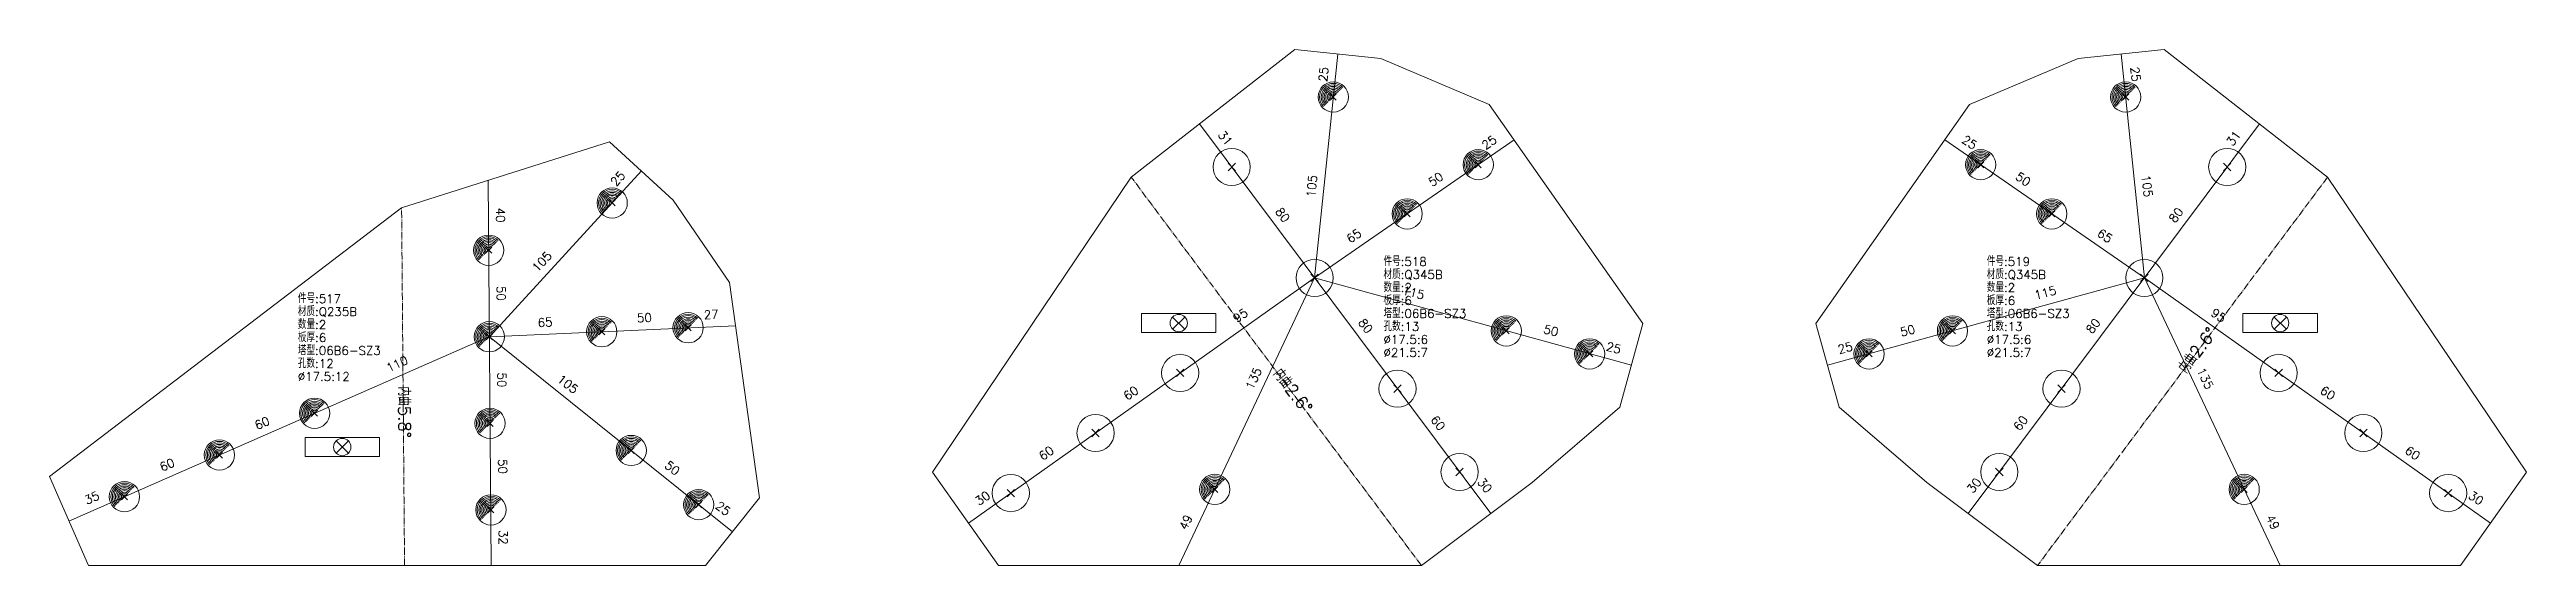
# Model space of a CAD drawing. Extents: x 0 to 6519, y -11 to 2213.
# Drawn here: x 1462 to 2894, y 1306 to 1604 of the extents above; entities that cross this region are included whole.
import ezdxf
from ezdxf.enums import TextEntityAlignment as Align

# ---------------------------------------------------------------- set-up
doc = ezdxf.new("R2010")
doc.units = 0
doc.header["$MEASUREMENT"] = 0
doc.linetypes.add('制弯线', pattern=[5.9, 4, -0.5, 0.2, -0.5, 0.2, -0.5])
for name, color, linetype, lineweight in [('1', 7, 'CONTINUOUS', 25), ('2', 7, 'CONTINUOUS', 25), ('5', 7, 'CONTINUOUS', 25)]:
    doc.layers.add(name, color=color, linetype=linetype, lineweight=lineweight)
doc.styles.get("Standard").update_dxf_attribs({"font": 'simplex.shx', "width": 0.7, "height": 3, "bigfont": 'gbhzfs.shx'})

msp = doc.modelspace()

# ---------------------------------------------------------------- texts
at = {"layer": '1', "color": 7, "linetype": 'Continuous', "lineweight": 13}
for s, p in [('件号:518', (2233.3, 1477.6)), ('材质:Q345B', (2233.3, 1470.1)), ('件号:519', (2582, 1477.6)), ('材质:Q345B', (2582, 1470.1)), ('件号:517', (1605.8, 1456.2)), ('板厚:6', (2233.3, 1455.1)), ('数量:2', (2233.3, 1462.6)), ('数量:2', (2582, 1462.6)), ('板厚:6', (2582, 1455.1)), ('材质:Q235B', (1605.8, 1448.7)), ('数量:2', (1605.8, 1441.2)), ('塔型:06B6-SZ3', (2233.3, 1447.6)), ('孔数:13', (2233.3, 1440.1)), ('塔型:06B6-SZ3', (2582, 1447.6)), ('孔数:13', (2582, 1440.1)), ('板厚:6', (1605.8, 1433.7)), ('塔型:06B6-SZ3', (1605.8, 1426.2)), ('%%c17.5:6', (2233.3, 1432.6)), ('%%c17.5:6', (2582, 1432.6)), ('孔数:12', (1605.8, 1418.7)), ('%%c17.5:12', (1605.8, 1411.2)), ('%%c21.5:7', (2233.3, 1425.1)), ('%%c21.5:7', (2582, 1425.1))]:
    msp.add_text(s, height=5, dxfattribs=at).set_placement(p, align=Align.BOTTOM_LEFT)
at = {"layer": '2', "color": 7, "linetype": 'Continuous', "lineweight": 13}
for s, rotation, p in [('25', 84, (2202.6, 1589.4)), ('25', 277, (2664, 1589.4)), ('31', 308, (2138.7, 1550.5)), ('25', 35, (2296.7, 1547.2)), ('25', 326, (2569.8, 1547.2)), ('31', 53, (2727.9, 1550.5)), ('25', 47, (1793.7, 1526.8)), ('50', 35, (2265.8, 1525.9)), ('50', 326, (2600.8, 1525.9)), ('105', 84, (2195.9, 1524.8)), ('105', 277, (2670.7, 1524.8)), ('40', 271, (1718.9, 1508.4)), ('80', 308, (2171.9, 1506.1)), ('80', 53, (2694.6, 1506.1)), ('65', 35, (2218.5, 1493.2)), ('65', 326, (2648.1, 1493.2)), ('105', 47, (1749.8, 1478.9)), ('50', 271, (1719.3, 1463.2)), ('115', 346, (2249.7, 1459.8)), ('115', 15, (2616.9, 1459.8)), ('65', 3, (1748.9, 1442.6)), ('50', 3, (1806.3, 1445.2)), ('27', 3, (1844.9, 1447)), ('95', 35, (2152.9, 1447.2)), ('80', 308, (2219.8, 1442)), ('80', 53, (2646.7, 1442)), ('95', 326, (2713.7, 1447.2)), ('50', 346, (2329.2, 1437.9)), ('25', 346, (2365.4, 1427.9)), ('25', 15, (2501.2, 1427.9)), ('50', 15, (2537.3, 1437.9)), ('110', 24, (1664.8, 1418.9)), ('135', 65, (2161.9, 1412.4)), ('135', 296, (2704.7, 1412.4)), ('50', 271, (1719.7, 1413.2)), ('105', 322, (1759.4, 1407.7)), ('60', 35, (2089.6, 1402.4)), ('60', 326, (2776.9, 1402.4)), ('60', 24, (1586.8, 1384.7)), ('60', 308, (2261.7, 1385.9)), ('60', 53, (2604.8, 1385.9)), ('60', 35, (2040.7, 1367.7)), ('60', 326, (2825.9, 1367.7)), ('60', 24, (1531.9, 1360.6)), ('50', 271, (1720.2, 1363.2)), ('50', 322, (1819.8, 1359.2)), ('35', 24, (1488.4, 1341.5)), ('30', 35, (2003.9, 1341.7)), ('30', 308, (2288.7, 1349.9)), ('30', 53, (2577.9, 1349.9)), ('30', 326, (2862.6, 1341.7)), ('25', 322, (1849.1, 1335.8)), ('49', 65, (2122.7, 1329.3)), ('49', 296, (2743.8, 1329.3)), ('32', 271, (1720.5, 1322.2))]:
    msp.add_text(s, height=5, rotation=rotation, dxfattribs=at).set_placement(p, align=Align.BOTTOM_CENTER)
for s, rotation, p in [('内曲2.6%%d', 53, (2699.2, 1415.2)), ('内曲2.6%%d', 308, (2167.3, 1415.2)), ('内曲5.8%%d', 271, (1661.6, 1409.4))]:
    msp.add_text(s, height=7, rotation=rotation, dxfattribs=at).set_placement(p, align=Align.BOTTOM_LEFT)

# ---------------------------------------------------------------- blocks, each defined once
blk = doc.blocks.new('板孔17.5')
at = {"layer": '5', "color": 7, "linetype": 'Continuous', "lineweight": 0}
for p, q in [((-0.2, -0.2), (0.2, 0.2)), ((-0.2, 0.2), (0.2, -0.2))]:
    blk.add_line(p, q, dxfattribs=at)
at = {"layer": '5', "color": 7, "linetype": 'Continuous', "lineweight": 13}
blk.add_circle((0, 0), 1, dxfattribs=at)
for radius in [0.9, 0.8, 0.7, 0.6, 0.5, 0.4, 0.3, 0.2, 0.1]:
    blk.add_arc((0, 0), radius, 45, 225, dxfattribs=at)
blk = doc.blocks.new('板孔21.5')
at = {"layer": '5', "color": 7, "linetype": 'Continuous', "lineweight": 13}
for p, q in [((-0.2, -0.2), (0.2, 0.2)), ((0.2, -0.2), (-0.2, 0.2))]:
    blk.add_line(p, q, dxfattribs=at)
blk.add_circle((0, 0), 1, dxfattribs=at)

# ---------------------------------------------------------------- linework, layer by layer
at = {"layer": '1', "color": 7, "linetype": 'Continuous', "lineweight": 18}
for p, q in [((2182, 1604.1), (2087.5, 1530.4)), ((2231.8, 1599), (2182, 1604.1)), ((2684.6, 1604.1), (2634.8, 1599)), ((2779, 1530.4), (2684.6, 1604.1)), ((2294.4, 1572.4), (2231.8, 1599)), ((2634.8, 1599), (2572.1, 1572.4)), ((2383.3, 1445.8), (2294.4, 1572.4)), ((2572.1, 1572.4), (2483.3, 1445.8)), ((1786, 1550.9), (1665.8, 1512.7)), ((1822.8, 1517.1), (1786, 1550.9)), ((2087.5, 1530.4), (1972.6, 1360)), ((2894, 1360), (2779, 1530.4)), ((1665.8, 1512.7), (1462.3, 1357.4)), ((1855.3, 1469.5), (1822.8, 1517.1)), ((1872.6, 1345.1), (1855.3, 1469.5)), ((2370, 1397.6), (2383.3, 1445.8)), ((2483.3, 1445.8), (2496.6, 1397.6)), ((2319.3, 1354), (2370, 1397.6)), ((2496.6, 1397.6), (2547.3, 1354)), ((1462.3, 1357.4), (1484.8, 1306.1)), ((1972.6, 1360), (2010.8, 1306.1)), ((2255.2, 1306.1), (2319.3, 1354)), ((2547.3, 1354), (2611.4, 1306.1)), ((2855.8, 1306.1), (2894, 1360)), ((1841.4, 1306.1), (1872.6, 1345.1)), ((1484.8, 1306.1), (1841.4, 1306.1)), ((2010.8, 1306.1), (2255.2, 1306.1)), ((2611.4, 1306.1), (2855.8, 1306.1))]:
    msp.add_line(p, q, dxfattribs=at)
at = {"layer": '1', "color": 7, "linetype": 'Continuous', "lineweight": 13}
for p, q in [((2093.5, 1451.6), (2093.5, 1440.6)), ((2136.5, 1451.6), (2093.5, 1451.6)), ((2118.5, 1449.6), (2111.4, 1442.6)), ((2111.4, 1449.6), (2118.5, 1442.6)), ((2136.5, 1440.6), (2136.5, 1451.6)), ((2730.1, 1451.6), (2730.1, 1440.6)), ((2773.1, 1451.6), (2730.1, 1451.6)), ((2755.2, 1449.6), (2748.1, 1442.6)), ((2748.1, 1449.6), (2755.2, 1442.6)), ((2773.1, 1440.6), (2773.1, 1451.6)), ((2093.5, 1440.6), (2136.5, 1440.6)), ((2730.1, 1440.6), (2773.1, 1440.6)), ((1610, 1380), (1610, 1369)), ((1653, 1380), (1610, 1380)), ((1635, 1378), (1627.9, 1370.9)), ((1627.9, 1378), (1635, 1370.9)), ((1653, 1369), (1653, 1380)), ((1610, 1369), (1653, 1369))]:
    msp.add_line(p, q, dxfattribs=at)
for centre in [(2115, 1446.1), (2751.6, 1446.1), (1631.5, 1374.5)]:
    msp.add_circle(centre, 5, dxfattribs=at)
at = {"layer": '2', "color": 9, "linetype": 'Continuous', "lineweight": 13}
for p, q in [((2193.5, 1472.2), (2206.9, 1601.5)), ((2673.1, 1472.2), (2659.7, 1601.5)), ((2295.3, 1336.1), (2127, 1561.2)), ((2571.3, 1336.1), (2739.6, 1561.2)), ((2193.5, 1472.2), (2308.8, 1551.9)), ((2673.1, 1472.2), (2557.8, 1551.9)), ((1716.5, 1438.2), (1804.4, 1534)), ((1715.8, 1528.6), (1717.6, 1306.1)), ((2193.5, 1472.2), (1993.4, 1330.6)), ((2193.4, 1472.2), (2115.1, 1306.1)), ((2193.5, 1472.2), (2376.6, 1421.7)), ((2673.1, 1472.2), (2489.9, 1421.7)), ((2673.1, 1472.2), (2873.1, 1330.6)), ((2673.2, 1472.2), (2751.5, 1306.1)), ((1716.5, 1438.3), (1473.5, 1331.7)), ((1716.5, 1438.2), (1858.7, 1444.6)), ((1716.5, 1438.2), (1857, 1325.6))]:
    msp.add_line(p, q, dxfattribs=at)
at = {"layer": '2', "color": 190, "linetype": '制弯线', "lineweight": 13}
for p, q in [((2255.2, 1306.1), (2087.5, 1530.4)), ((2779, 1530.4), (2611.4, 1306.1)), ((1667.5, 1306.1), (1665.8, 1512.7))]:
    msp.add_line(p, q, dxfattribs=at)

# ---------------------------------------------------------------- block references
at = {"layer": '1', "color": 7, "linetype": 'Continuous', "lineweight": 0}
for name, p, xscale, yscale, zscale in [('板孔17.5', (2204.3, 1576.7), 8.75, 8.75, 8.75), ('板孔17.5', (2662.3, 1576.7), 8.75, 8.75, 8.75), ('板孔21.5', (2145.6, 1536.3), 10.75, 10.75, 10.75), ('板孔17.5', (2288.1, 1537.6), 8.75, 8.75, 8.75), ('板孔17.5', (2578.5, 1537.6), 8.75, 8.75, 8.75), ('板孔21.5', (2721, 1536.3), 10.75, 10.75, 10.75), ('板孔17.5', (1787.5, 1515.5), 8.75, 8.75, 8.75), ('板孔17.5', (2247, 1509.2), 8.75, 8.75, 8.75), ('板孔17.5', (2619.6, 1509.2), 8.75, 8.75, 8.75), ('板孔17.5', (1716.1, 1488.2), 8.75, 8.75, 8.75), ('板孔21.5', (2193.5, 1472.2), 10.75, 10.75, 10.75), ('板孔21.5', (2673.1, 1472.2), 10.75, 10.75, 10.75), ('板孔17.5', (1716.5, 1438.2), 8.75, 8.75, 8.75), ('板孔17.5', (1781.5, 1441.1), 8.75, 8.75, 8.75), ('板孔17.5', (1831.4, 1443.4), 8.75, 8.75, 8.75), ('板孔17.5', (2304.3, 1441.6), 8.75, 8.75, 8.75), ('板孔17.5', (2562.2, 1441.6), 8.75, 8.75, 8.75), ('板孔17.5', (2352.5, 1428.3), 8.75, 8.75, 8.75), ('板孔17.5', (2514, 1428.3), 8.75, 8.75, 8.75), ('板孔21.5', (2115.8, 1417.3), 10.75, 10.75, 10.75), ('板孔21.5', (2241.4, 1408.2), 10.75, 10.75, 10.75), ('板孔21.5', (2625.2, 1408.2), 10.75, 10.75, 10.75), ('板孔21.5', (2750.7, 1417.3), 10.75, 10.75, 10.75), ('板孔17.5', (1615.5, 1394), 8.75, 8.75, 8.75), ('板孔17.5', (1716.9, 1388.2), 8.75, 8.75, 8.75), ('板孔21.5', (2066.9, 1382.6), 10.75, 10.75, 10.75), ('板孔21.5', (2799.7, 1382.6), 10.75, 10.75, 10.75), ('板孔17.5', (1560.5, 1369.9), 8.75, 8.75, 8.75), ('板孔17.5', (1798.5, 1372.5), 8.75, 8.75, 8.75), ('板孔21.5', (2277.3, 1360.1), 10.75, 10.75, 10.75), ('板孔21.5', (2589.3, 1360.1), 10.75, 10.75, 10.75), ('板孔17.5', (1505.6, 1345.8), 8.75, 8.75, 8.75), ('板孔17.5', (1717.4, 1338.2), 8.750000000000227, 8.750000000000227, 8.750000000000249), ('板孔17.5', (1837.5, 1341.2), 8.75, 8.75, 8.75), ('板孔21.5', (2017.9, 1347.9), 10.75, 10.75, 10.75), ('板孔17.5', (2135.8, 1350), 8.75, 8.75, 8.75), ('板孔17.5', (2730.8, 1350), 8.75, 8.75, 8.75), ('板孔21.5', (2848.7, 1347.9), 10.75, 10.75, 10.75)]:
    msp.add_blockref(name, p, dxfattribs=dict(at, xscale=xscale, yscale=yscale, zscale=zscale))

msp.set_redraw_order([(e.dxf.handle, doc.entitydb.next_handle()) for e in msp.query("TEXT MTEXT ATTDEF DIMENSION ARC_DIMENSION")])  # texts and dimensions are drawn at this point

doc.saveas('drawing.dxf')
